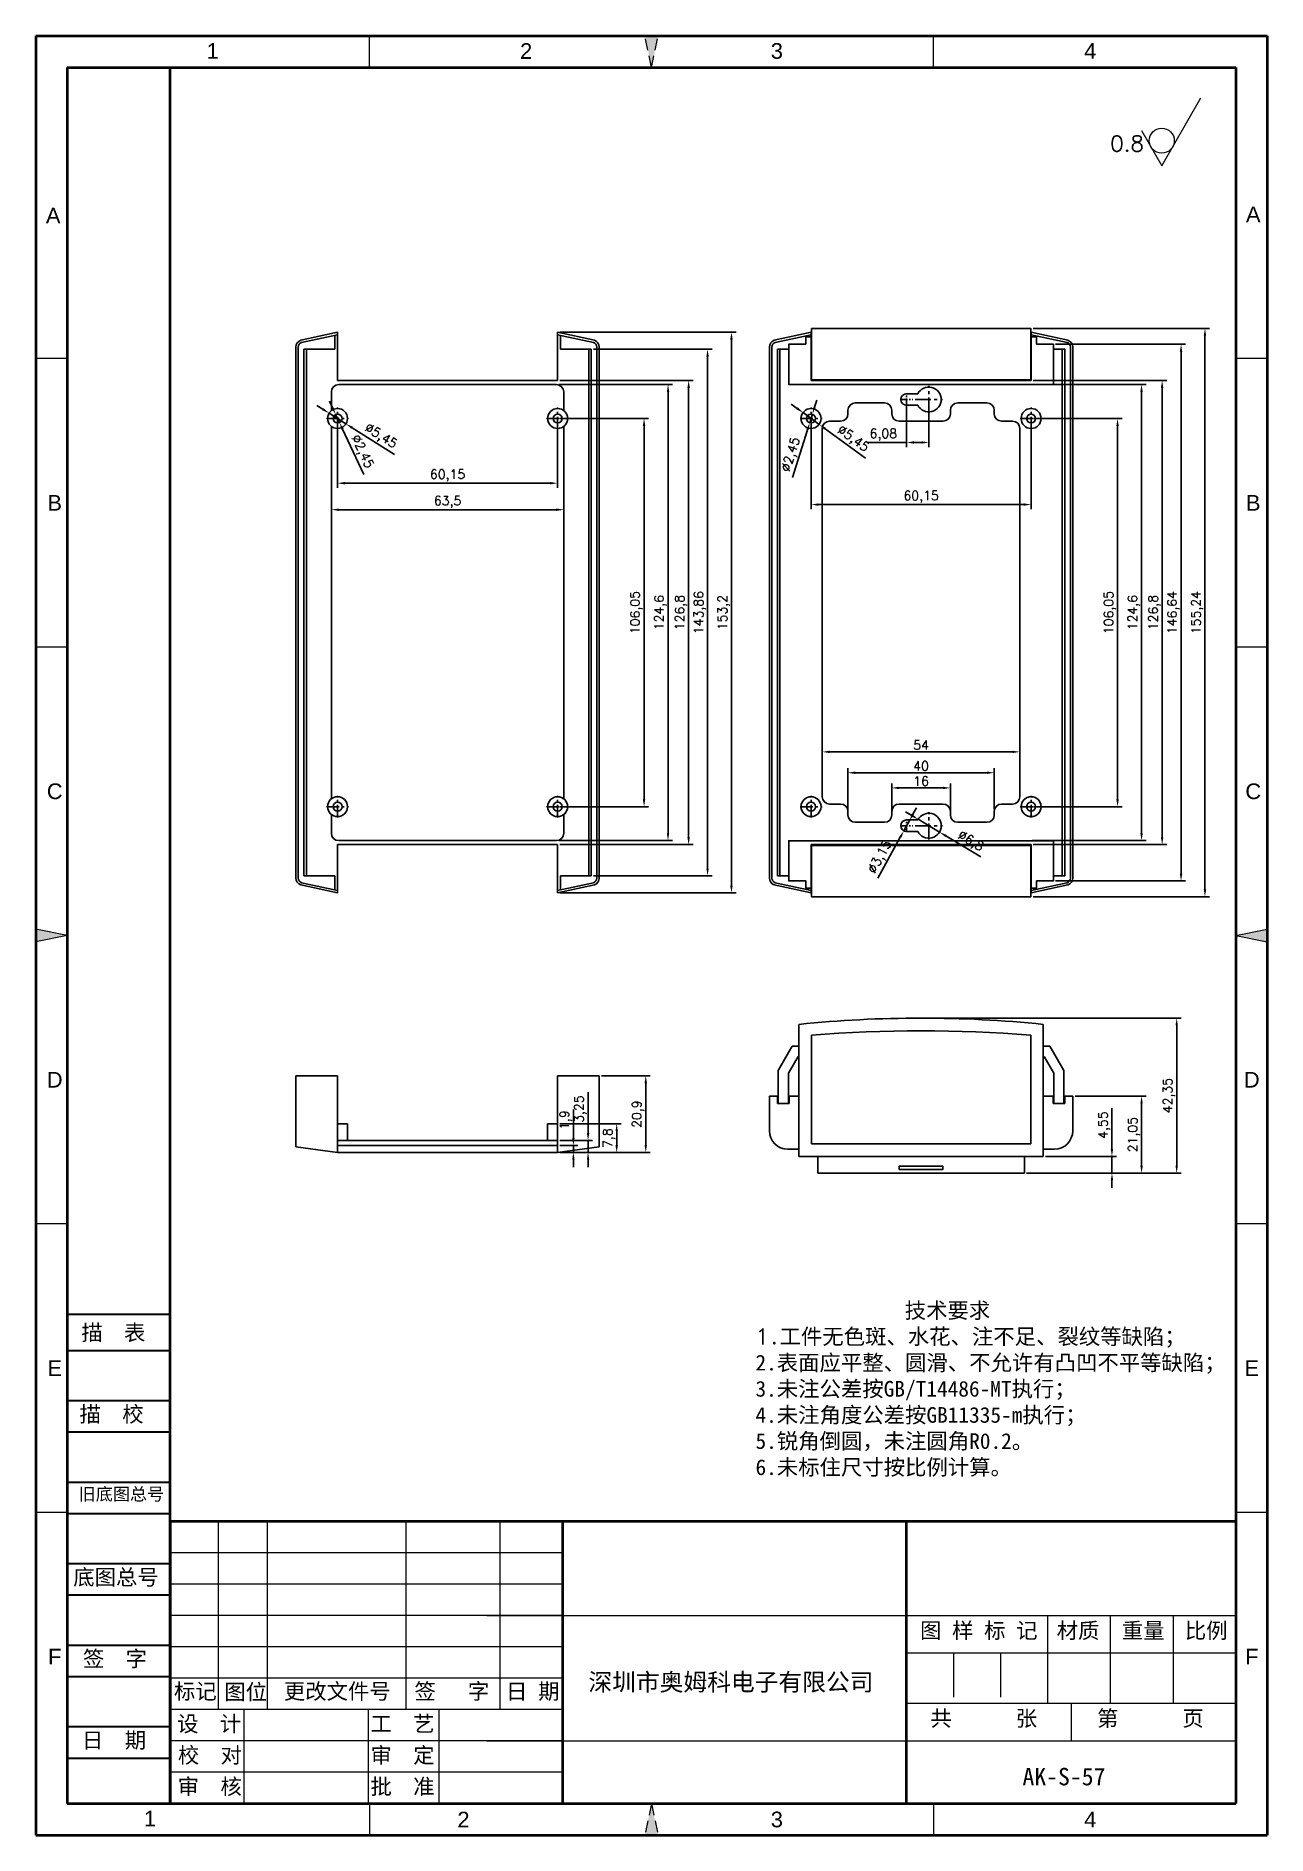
# Model space of a CAD drawing. Header units: millimetres. Extents: x 39196 to 39533, y -471 to 20.
import ezdxf
from ezdxf.enums import TextEntityAlignment as Align

# ---------------------------------------------------------------- set-up
doc = ezdxf.new("R2010")
doc.units = ezdxf.units.MM
for name, pattern in [('ACAD_ISO10W100', [18, 12, -3, 0, -3]), ('CENTER', [50.8, 31.75, -6.35, 6.35, -6.35]), ('HIDDEN2', [4.7625, 3.175, -1.5875])]:
    doc.linetypes.add(name, pattern=pattern)
for name, color, linetype, lineweight in [('dim', 82, 'Continuous', 9), ('图层1', 7, 'ACAD_ISO10W100', 15), ('图层2', 7, 'Continuous', 30), ('图层3', 7, 'Continuous', 15), ('图层4', 7, 'Continuous', 40), ('图层5', 7, 'HIDDEN2', 15), ('细实线', 3, 'Continuous', 18)]:
    doc.layers.add(name, color=color, linetype=linetype, lineweight=lineweight)
doc.layers.add('尺寸线', color=7, linetype='Continuous')
doc.styles.get("Standard").update_dxf_attribs({"font": 'txt', "bigfont": 'gbcbig.shx'})
doc.styles.add('样式 3', font='arial.ttf', dxfattribs={"height": 3.8})
doc.dimstyles.new('ISO-25', dxfattribs={"dimtxt": 2.5, "dimasz": 2.5, "dimexe": 1.25, "dimexo": 0.625, "dimtad": 1, "dimtxsty": 'Standard', "dimcen": 2.5, "dimadec": 0, "dimazin": 0, "dimtfac": 1, "dimtmove": 0, "dimatfit": 3, "dimfxl": 0, "dimarcsym": 0})

msp = doc.modelspace()

# ---------------------------------------------------------------- texts
at = {"layer": '图层1', "color": 0, "style": '样式 3'}
for s, p in [('B', (39201.448, -107.294)), ('B', (39529.023, -107.294)), ('C', (39201.448, -186.102)), ('C', (39529.023, -186.102)), ('D', (39201.448, -264.909)), ('D', (39528.621, -264.909)), ('E', (39201.448, -343.717)), ('E', (39528.621, -343.717)), ('F', (39201.448, -422.524)), ('F', (39528.621, -422.524))]:
    msp.add_text(s, height=4.283, dxfattribs=at).set_placement(p, align=Align.MIDDLE)
at = {"layer": '图层1', "color": 0, "attachment_point": 1}
for s, insert, char_height, width in [('{\\fSimSun|b0|i0|c134|p2;图 样 标 记}', (39437.966, -413.247), 4.28302, 53.13738), ('{\\fSimSun|b0|i0|c134|p2;材质 }', (39475.322, -413.265), 4.28302, 35.72091), ('{\\fSimSun|b0|i0|c134|p2;深圳市奥姆科电子有限公司}', (39347.32, -427.085), 4.75891, 89.92113), ('{\\fSimSun|b0|i0|c134|p2;标记}', (39234.056, -429.856), 4.28302, 11.99246), ('{\\fSimSun|b0|i0|c134|p2;图位}', (39247.811, -430.029), 4.28302, 11.99246), ('{\\fSimSun|b0|i0|c134|p2;更改文件号}', (39264.072, -429.856), 4.28302, 35.72091), ('{\\fSimSun|b0|i0|c134|p2;审  核}', (39235.065, -455.878), 4.28302, 34.73239), ('{\\fSimSun|b0|i0|c134|p2;批  准}', (39287.757, -455.878), 4.28302, 35.72091), ('{\\fSimSun|b0|i0|c134|p2;AK-S-57}', (39465.96, -452.929), 4.75891, 59.04154)]:
    msp.add_mtext(s, dxfattribs=dict(at, insert=insert, char_height=char_height, width=width))
at = {"layer": '图层2', "color": 0, "attachment_point": 1}
for s, insert, char_height, width in [('{\\fSimSun|b0|i0|c134|p2;描\\fSimSun|b0|i0|c0|p2;  \\fSimSun|b0|i0|c134|p2;表}', (39208.717, -331.86), 4.28297, 47.9936), ('{\\fSimSun|b0|i0|c134|p2;描\\fSimSun|b0|i0|c0|p2;  \\fSimSun|b0|i0|c134|p2;校}', (39208.229, -354.131), 4.28297, 47.9936), ('{\\fSimSun|b0|i0|c134|p2;旧底图总号}', (39207.988, -376.403), 3.42642, 47.9936), ('{\\fSimSun|b0|i0|c134|p2;底图总号}', (39206.503, -398.674), 4.28297, 47.9936), ('{\\fSimSun|b0|i0|c134|p2;重量 }', (39493.106, -413.265), 4.28302, 35.72091), ('{\\fSimSun|b0|i0|c134|p2;比例 }', (39510.337, -413.265), 4.28302, 35.72091), ('{\\fSimSun|b0|i0|c134|p2;签\\fSimSun|b0|i0|c0|p2;  \\fSimSun|b0|i0|c134|p2;字}', (39209.155, -420.946), 4.28297, 47.9936), ('{\\fSimSun|b0|i0|c134|p2;签   字}', (39299.788, -429.856), 4.28302, 35.72091), ('{\\fSimSun|b0|i0|c134|p2;日 期}', (39324.807, -429.856), 4.28302, 35.72091), ('{\\fSimSun|b0|i0|c134|p2;共      张}', (39440.789, -437.232), 4.28302, 47.38766), ('{\\fSimSun|b0|i0|c134|p2;第      页}', (39486.331, -437.232), 4.28302, 43.98508), ('{\\fSimSun|b0|i0|c134|p2;设  计}', (39234.898, -438.745), 4.28302, 33.20026), ('{\\fSimSun|b0|i0|c134|p2;工  艺}', (39287.757, -438.745), 4.28302, 35.72091), ('{\\fSimSun|b0|i0|c134|p2;日\\fSimSun|b0|i0|c0|p2;  \\fSimSun|b0|i0|c134|p2;期}', (39208.912, -443.217), 4.28297, 47.9936), ('{\\fSimSun|b0|i0|c134|p2;校  对}', (39235.105, -447.312), 4.28302, 31.05498), ('{\\fSimSun|b0|i0|c134|p2;审  定}', (39287.757, -447.312), 4.28302, 35.72091)]:
    msp.add_mtext(s, dxfattribs=dict(at, insert=insert, char_height=char_height, width=width))
at = {"layer": '图层3', "color": 0, "insert": (39392.983, -325.789), "char_height": 4.28302, "width": 202.86245, "attachment_point": 1}
msp.add_mtext('{\\fSimSun|b0|i0|c134|p54;              技术要求\\P}1{\\fSimSun|b0|i0|c134|p54;.工件无色斑、水花、注不足、裂纹等缺陷；\\P2.表面应平整、圆滑、不允许有凸凹不平等缺陷；\\P3.未注公差按GB/T14486-MT执行；\\P4.未注角度公差按GB11335-m执行；\\P5.锐角倒圆，未注圆角R0.2。}\\P{\\fSimSun|b0|i0|c134|p2;6.未标住尺寸按比例计算。}', dxfattribs=at)
at = {"layer": '图层5', "color": 0, "style": '样式 3'}
for s, p in [('1', (39244.635, 16.179)), ('2', (39330.296, 16.179)), ('3', (39398.824, 16.179)), ('4', (39484.484, 16.179)), ('A', (39201.032, -28.799)), ('A', (39529.023, -28.486)), ('1', (39227.503, -466.758)), ('2', (39313.164, -467.014)), ('3', (39398.824, -467.014)), ('4', (39484.484, -467.014))]:
    msp.add_text(s, height=4.283, dxfattribs=at).set_placement(p, align=Align.MIDDLE)
at = {"layer": '细实线', "color": 0, "insert": (39489.947, -6.988), "char_height": 4.283, "width": 15.99044, "attachment_point": 1}
msp.add_mtext('0.8', dxfattribs=at)

# ---------------------------------------------------------------- blocks, each defined once
blk = doc.blocks.new('*D3096')
at = {"layer": 'Defpoints', "color": 0, "transparency": 16777216}
for p in [(39338.9, -84.26), (39362.52, -84.26), (39338.9, -190.31)]:
    blk.add_point(p, dxfattribs=at)
at = {"layer": 'dim', "color": 0, "lineweight": -2, "transparency": 16777216}
for p, q in [((39339.53, -84.26), (39363.77, -84.26)), ((39362.52, -188.31), (39362.52, -86.26)), ((39339.53, -190.31), (39363.77, -190.31))]:
    blk.add_line(p, q, dxfattribs=at)
at = {"layer": 'dim', "color": 0, "transparency": 16777216}
for points in [[(39362.19, -86.26), (39362.86, -86.26), (39362.52, -84.26)], [(39362.19, -188.31), (39362.86, -188.31), (39362.52, -190.31)]]:
    blk.add_solid(points, dxfattribs=at)
at = {"layer": 'dim', "color": 0, "transparency": 16777216, "insert": (39360.44, -137.28), "char_height": 2.5, "attachment_point": 5, "rotation": 90}
blk.add_mtext('106,05', dxfattribs=at)
blk = doc.blocks.new('*D3097')
at = {"layer": 'Defpoints', "color": 0, "transparency": 16777216}
for p in [(39338.58, -74.98), (39369.08, -74.98), (39338.58, -199.58)]:
    blk.add_point(p, dxfattribs=at)
at = {"layer": 'dim', "color": 0, "lineweight": -2, "transparency": 16777216}
for p, q in [((39339.2, -74.98), (39370.33, -74.98)), ((39369.08, -197.58), (39369.08, -76.98)), ((39339.2, -199.58), (39370.33, -199.58))]:
    blk.add_line(p, q, dxfattribs=at)
at = {"layer": 'dim', "color": 0, "transparency": 16777216}
for points in [[(39368.75, -76.98), (39369.41, -76.98), (39369.08, -74.98)], [(39368.75, -197.58), (39369.41, -197.58), (39369.08, -199.58)]]:
    blk.add_solid(points, dxfattribs=at)
at = {"layer": 'dim', "color": 0, "transparency": 16777216, "insert": (39367, -137.28), "char_height": 2.5, "attachment_point": 5, "rotation": 90}
blk.add_mtext('124,6', dxfattribs=at)
blk = doc.blocks.new('*D3098')
at = {"layer": 'Defpoints', "color": 0, "transparency": 16777216}
for p in [(39338.88, -73.88), (39338.88, -200.68), (39374.71, -200.68)]:
    blk.add_point(p, dxfattribs=at)
at = {"layer": 'dim', "color": 0, "lineweight": -2, "transparency": 16777216}
for p, q in [((39339.5, -73.88), (39375.96, -73.88)), ((39374.71, -75.88), (39374.71, -198.68)), ((39339.5, -200.68), (39375.96, -200.68))]:
    blk.add_line(p, q, dxfattribs=at)
at = {"layer": 'dim', "color": 0, "transparency": 16777216}
for points in [[(39374.37, -75.88), (39375.04, -75.88), (39374.71, -73.88)], [(39374.37, -198.68), (39375.04, -198.68), (39374.71, -200.68)]]:
    blk.add_solid(points, dxfattribs=at)
at = {"layer": 'dim', "color": 0, "transparency": 16777216, "insert": (39372.62, -137.28), "char_height": 2.5, "attachment_point": 5, "rotation": 90}
blk.add_mtext('126,8', dxfattribs=at)
blk = doc.blocks.new('*D3099')
at = {"layer": 'Defpoints', "color": 0, "transparency": 16777216}
for p in [(39348.08, -65.35), (39348.08, -209.21), (39379.88, -209.21)]:
    blk.add_point(p, dxfattribs=at)
at = {"layer": 'dim', "color": 0, "lineweight": -2, "transparency": 16777216}
for p, q in [((39348.7, -65.35), (39381.13, -65.35)), ((39379.88, -67.35), (39379.88, -207.21)), ((39348.7, -209.21), (39381.13, -209.21))]:
    blk.add_line(p, q, dxfattribs=at)
at = {"layer": 'dim', "color": 0, "transparency": 16777216}
for points in [[(39379.55, -67.35), (39380.21, -67.35), (39379.88, -65.35)], [(39379.55, -207.21), (39380.21, -207.21), (39379.88, -209.21)]]:
    blk.add_solid(points, dxfattribs=at)
at = {"layer": 'dim', "color": 0, "transparency": 16777216, "insert": (39377.8, -137.28), "char_height": 2.5, "attachment_point": 5, "rotation": 90}
blk.add_mtext('143,86', dxfattribs=at)
blk = doc.blocks.new('*D3100')
at = {"layer": 'Defpoints', "color": 0, "transparency": 16777216}
for p in [(39338.88, -60.68), (39386.42, -60.68), (39338.88, -213.88)]:
    blk.add_point(p, dxfattribs=at)
at = {"layer": 'dim', "color": 0, "lineweight": -2, "transparency": 16777216}
for p, q in [((39339.5, -60.68), (39387.67, -60.68)), ((39386.42, -211.88), (39386.42, -62.68)), ((39339.5, -213.88), (39387.67, -213.88))]:
    blk.add_line(p, q, dxfattribs=at)
at = {"layer": 'dim', "color": 0, "transparency": 16777216}
for points in [[(39386.08, -62.68), (39386.75, -62.68), (39386.42, -60.68)], [(39386.08, -211.88), (39386.75, -211.88), (39386.42, -213.88)]]:
    blk.add_solid(points, dxfattribs=at)
at = {"layer": 'dim', "color": 0, "transparency": 16777216, "insert": (39384.33, -137.28), "char_height": 2.5, "attachment_point": 5, "rotation": 90}
blk.add_mtext('153,2', dxfattribs=at)
blk = doc.blocks.new('*D3101')
at = {"layer": 'Defpoints', "color": 0, "transparency": 16777216}
for p in [(39468.32, -84.26), (39491.94, -84.26), (39468.32, -190.31)]:
    blk.add_point(p, dxfattribs=at)
at = {"layer": 'dim', "color": 0, "lineweight": -2, "transparency": 16777216}
for p, q in [((39468.94, -84.26), (39493.19, -84.26)), ((39491.94, -188.31), (39491.94, -86.26)), ((39468.94, -190.31), (39493.19, -190.31))]:
    blk.add_line(p, q, dxfattribs=at)
at = {"layer": 'dim', "color": 0, "transparency": 16777216}
for points in [[(39491.61, -86.26), (39492.27, -86.26), (39491.94, -84.26)], [(39491.61, -188.31), (39492.27, -188.31), (39491.94, -190.31)]]:
    blk.add_solid(points, dxfattribs=at)
at = {"layer": 'dim', "color": 0, "transparency": 16777216, "insert": (39489.86, -137.28), "char_height": 2.5, "attachment_point": 5, "rotation": 90}
blk.add_mtext('106,05', dxfattribs=at)
blk = doc.blocks.new('*D3102')
at = {"layer": 'Defpoints', "color": 0, "transparency": 16777216}
for p in [(39467.99, -74.98), (39498.5, -74.98), (39467.99, -199.58)]:
    blk.add_point(p, dxfattribs=at)
at = {"layer": 'dim', "color": 0, "lineweight": -2, "transparency": 16777216}
for p, q in [((39468.62, -74.98), (39499.75, -74.98)), ((39498.5, -197.58), (39498.5, -76.98)), ((39468.62, -199.58), (39499.75, -199.58))]:
    blk.add_line(p, q, dxfattribs=at)
at = {"layer": 'dim', "color": 0, "transparency": 16777216}
for points in [[(39498.16, -76.98), (39498.83, -76.98), (39498.5, -74.98)], [(39498.16, -197.58), (39498.83, -197.58), (39498.5, -199.58)]]:
    blk.add_solid(points, dxfattribs=at)
at = {"layer": 'dim', "color": 0, "transparency": 16777216, "insert": (39496.41, -137.28), "char_height": 2.5, "attachment_point": 5, "rotation": 90}
blk.add_mtext('124,6', dxfattribs=at)
blk = doc.blocks.new('*D3103')
at = {"layer": 'Defpoints', "color": 0, "transparency": 16777216}
for p in [(39468.29, -73.88), (39468.29, -200.68), (39504.13, -200.68)]:
    blk.add_point(p, dxfattribs=at)
at = {"layer": 'dim', "color": 0, "lineweight": -2, "transparency": 16777216}
for p, q in [((39468.92, -73.88), (39505.38, -73.88)), ((39504.13, -75.88), (39504.13, -198.68)), ((39468.92, -200.68), (39505.38, -200.68))]:
    blk.add_line(p, q, dxfattribs=at)
at = {"layer": 'dim', "color": 0, "transparency": 16777216}
for points in [[(39503.79, -75.88), (39504.46, -75.88), (39504.13, -73.88)], [(39503.79, -198.68), (39504.46, -198.68), (39504.13, -200.68)]]:
    blk.add_solid(points, dxfattribs=at)
at = {"layer": 'dim', "color": 0, "transparency": 16777216, "insert": (39502.04, -137.28), "char_height": 2.5, "attachment_point": 5, "rotation": 90}
blk.add_mtext('126,8', dxfattribs=at)
blk = doc.blocks.new('*D3104')
at = {"layer": 'Defpoints', "color": 0, "transparency": 16777216}
for p in [(39474.39, -63.96), (39474.39, -210.6), (39509.3, -210.6)]:
    blk.add_point(p, dxfattribs=at)
at = {"layer": 'dim', "color": 0, "lineweight": -2, "transparency": 16777216}
for p, q in [((39475.02, -63.96), (39510.55, -63.96)), ((39509.3, -65.96), (39509.3, -208.6)), ((39475.02, -210.6), (39510.55, -210.6))]:
    blk.add_line(p, q, dxfattribs=at)
at = {"layer": 'dim', "color": 0, "transparency": 16777216}
for points in [[(39508.96, -65.96), (39509.63, -65.96), (39509.3, -63.96)], [(39508.96, -208.6), (39509.63, -208.6), (39509.3, -210.6)]]:
    blk.add_solid(points, dxfattribs=at)
at = {"layer": 'dim', "color": 0, "transparency": 16777216, "insert": (39507.21, -137.28), "char_height": 2.5, "attachment_point": 5, "rotation": 90}
blk.add_mtext('146,64', dxfattribs=at)
blk = doc.blocks.new('*D3105')
at = {"layer": 'Defpoints', "color": 0, "transparency": 16777216}
for p in [(39468.29, -59.66), (39515.83, -59.66), (39468.29, -214.9)]:
    blk.add_point(p, dxfattribs=at)
at = {"layer": 'dim', "color": 0, "lineweight": -2, "transparency": 16777216}
for p, q in [((39468.92, -59.66), (39517.08, -59.66)), ((39515.83, -212.9), (39515.83, -61.66)), ((39468.92, -214.9), (39517.08, -214.9))]:
    blk.add_line(p, q, dxfattribs=at)
at = {"layer": 'dim', "color": 0, "transparency": 16777216}
for points in [[(39515.5, -61.66), (39516.17, -61.66), (39515.83, -59.66)], [(39515.5, -212.9), (39516.17, -212.9), (39515.83, -214.9)]]:
    blk.add_solid(points, dxfattribs=at)
at = {"layer": 'dim', "color": 0, "transparency": 16777216, "insert": (39513.75, -137.28), "char_height": 2.5, "attachment_point": 5, "rotation": 90}
blk.add_mtext('155,24', dxfattribs=at)
blk = doc.blocks.new('*D3106')
at = {"layer": 'Defpoints', "color": 0, "transparency": 16777216}
for p in [(39408.17, -84.26), (39468.32, -84.26), (39468.32, -107.77)]:
    blk.add_point(p, dxfattribs=at)
at = {"layer": 'dim', "color": 0, "lineweight": -2, "transparency": 16777216}
for p, q in [((39408.17, -84.88), (39408.17, -109.02)), ((39468.32, -84.88), (39468.32, -109.02)), ((39410.17, -107.77), (39466.32, -107.77))]:
    blk.add_line(p, q, dxfattribs=at)
at = {"layer": 'dim', "color": 0, "transparency": 16777216}
for points in [[(39410.17, -107.44), (39410.17, -108.1), (39408.17, -107.77)], [(39466.32, -107.44), (39466.32, -108.1), (39468.32, -107.77)]]:
    blk.add_solid(points, dxfattribs=at)
at = {"layer": 'dim', "color": 0, "transparency": 16777216, "insert": (39438.24, -105.69), "char_height": 2.5, "attachment_point": 5}
blk.add_mtext('60,15', dxfattribs=at)
blk = doc.blocks.new('*D3107')
at = {"layer": 'Defpoints', "color": 0, "transparency": 16777216}
for p in [(39434.29, -79.06), (39440.37, -79.06), (39434.29, -90.81)]:
    blk.add_point(p, dxfattribs=at)
at = {"layer": 'dim', "color": 0, "lineweight": -2, "transparency": 16777216}
for p, q in [((39434.29, -79.68), (39434.29, -92.06)), ((39440.37, -79.68), (39440.37, -92.06)), ((39434.29, -90.81), (39423.54, -90.81)), ((39438.37, -90.81), (39436.29, -90.81))]:
    blk.add_line(p, q, dxfattribs=at)
at = {"layer": 'dim', "color": 0, "transparency": 16777216}
for points in [[(39436.29, -90.47), (39436.29, -91.14), (39434.29, -90.81)], [(39438.37, -90.47), (39438.37, -91.14), (39440.37, -90.81)]]:
    blk.add_solid(points, dxfattribs=at)
at = {"layer": 'dim', "color": 0, "transparency": 16777216, "insert": (39427.92, -88.72), "char_height": 2.5, "attachment_point": 5}
blk.add_mtext('6,08', dxfattribs=at)
blk = doc.blocks.new('*D3108')
at = {"layer": 'Defpoints', "color": 0, "transparency": 16777216}
for p in [(39446.24, -185.19), (39430.24, -192.08), (39446.24, -192.08)]:
    blk.add_point(p, dxfattribs=at)
at = {"layer": 'dim', "color": 0, "lineweight": -2, "transparency": 16777216}
for p, q in [((39430.24, -191.46), (39430.24, -183.94)), ((39432.24, -185.19), (39444.24, -185.19)), ((39446.24, -191.46), (39446.24, -183.94))]:
    blk.add_line(p, q, dxfattribs=at)
at = {"layer": 'dim', "color": 0, "transparency": 16777216}
for points in [[(39432.24, -184.86), (39432.24, -185.53), (39430.24, -185.19)], [(39444.24, -184.86), (39444.24, -185.53), (39446.24, -185.19)]]:
    blk.add_solid(points, dxfattribs=at)
at = {"layer": 'dim', "color": 0, "transparency": 16777216, "insert": (39438.24, -183.32), "char_height": 2.5, "attachment_point": 5}
blk.add_mtext('16', dxfattribs=at)
blk = doc.blocks.new('*D3109')
at = {"layer": 'Defpoints', "color": 0, "transparency": 16777216}
for p in [(39458.24, -181.04), (39458.24, -191.58), (39418.24, -192.08)]:
    blk.add_point(p, dxfattribs=at)
at = {"layer": 'dim', "color": 0, "lineweight": -2, "transparency": 16777216}
for p, q in [((39418.24, -191.46), (39418.24, -179.79)), ((39420.24, -181.04), (39456.24, -181.04)), ((39458.24, -190.96), (39458.24, -179.79))]:
    blk.add_line(p, q, dxfattribs=at)
at = {"layer": 'dim', "color": 0, "transparency": 16777216}
for points in [[(39420.24, -180.7), (39420.24, -181.37), (39418.24, -181.04)], [(39456.24, -180.7), (39456.24, -181.37), (39458.24, -181.04)]]:
    blk.add_solid(points, dxfattribs=at)
at = {"layer": 'dim', "color": 0, "transparency": 16777216, "insert": (39438.24, -179.16), "char_height": 2.5, "attachment_point": 5}
blk.add_mtext('40', dxfattribs=at)
blk = doc.blocks.new('*D3110')
at = {"layer": 'Defpoints', "color": 0, "transparency": 16777216}
for p in [(39465.24, -175.34), (39411.24, -187.31), (39465.24, -187.31)]:
    blk.add_point(p, dxfattribs=at)
at = {"layer": 'dim', "color": 0, "lineweight": -2, "transparency": 16777216}
for p, q in [((39411.24, -186.69), (39411.24, -174.09)), ((39413.24, -175.34), (39463.24, -175.34)), ((39465.24, -186.69), (39465.24, -174.09))]:
    blk.add_line(p, q, dxfattribs=at)
at = {"layer": 'dim', "color": 0, "transparency": 16777216}
for points in [[(39413.24, -175.01), (39413.24, -175.67), (39411.24, -175.34)], [(39463.24, -175.01), (39463.24, -175.67), (39465.24, -175.34)]]:
    blk.add_solid(points, dxfattribs=at)
at = {"layer": 'dim', "color": 0, "transparency": 16777216, "insert": (39438.24, -173.47), "char_height": 2.5, "attachment_point": 5}
blk.add_mtext('54', dxfattribs=at)
blk = doc.blocks.new('*D3111')
at = {"layer": 'Defpoints', "color": 0, "transparency": 16777216}
for p in [(39437.45, -193.76), (39443.29, -197.26)]:
    blk.add_point(p, dxfattribs=at)
at = {"layer": 'dim', "color": 0, "lineweight": -2, "transparency": 16777216}
for p, q in [((39435.74, -192.73), (39434.02, -191.7)), ((39437.45, -193.76), (39443.29, -197.26)), ((39454.58, -204.03), (39445, -198.28))]:
    blk.add_line(p, q, dxfattribs=at)
at = {"layer": 'dim', "color": 0, "transparency": 16777216}
for points in [[(39435.91, -192.44), (39435.57, -193.02), (39437.45, -193.76)], [(39445.17, -198), (39444.83, -198.57), (39443.29, -197.26)]]:
    blk.add_solid(points, dxfattribs=at)
at = {"layer": 'dim', "color": 0, "transparency": 16777216, "insert": (39451.72, -199.88), "char_height": 2.5, "attachment_point": 5, "rotation": 329.0527}
blk.add_mtext('∅6,8', dxfattribs=at)
blk = doc.blocks.new('*D3112')
at = {"layer": 'Defpoints', "color": 0, "transparency": 16777216}
for p in [(39435.05, -194.13), (39433.54, -196.89)]:
    blk.add_point(p, dxfattribs=at)
at = {"layer": 'dim', "color": 0, "lineweight": -2, "transparency": 16777216}
for p, q in [((39436.02, -192.38), (39436.98, -190.62)), ((39435.05, -194.13), (39433.54, -196.89)), ((39426.38, -209.88), (39432.57, -198.64))]:
    blk.add_line(p, q, dxfattribs=at)
at = {"layer": 'dim', "color": 0, "transparency": 16777216}
for points in [[(39435.73, -192.21), (39436.31, -192.54), (39435.05, -194.13)], [(39432.28, -198.48), (39432.86, -198.8), (39433.54, -196.89)]]:
    blk.add_solid(points, dxfattribs=at)
at = {"layer": 'dim', "color": 0, "transparency": 16777216, "insert": (39427.17, -204.13), "char_height": 2.5, "attachment_point": 5, "rotation": 61.1767}
blk.add_mtext('∅3,15', dxfattribs=at)
blk = doc.blocks.new('*D3113')
at = {"layer": 'Defpoints', "color": 0, "transparency": 16777216}
for p in [(39405.97, -82.65), (39410.37, -85.86)]:
    blk.add_point(p, dxfattribs=at)
at = {"layer": 'dim', "color": 0, "lineweight": -2, "transparency": 16777216}
for p, q in [((39404.35, -81.48), (39402.73, -80.3)), ((39405.97, -82.65), (39410.37, -85.86)), ((39423.04, -95.08), (39411.99, -87.04))]:
    blk.add_line(p, q, dxfattribs=at)
at = {"layer": 'dim', "color": 0, "transparency": 16777216}
for points in [[(39404.55, -81.21), (39404.15, -81.75), (39405.97, -82.65)], [(39412.19, -86.77), (39411.79, -87.31), (39410.37, -85.86)]]:
    blk.add_solid(points, dxfattribs=at)
at = {"layer": 'dim', "color": 0, "transparency": 16777216, "insert": (39419.55, -89.96), "char_height": 2.5, "attachment_point": 5, "rotation": 323.9449}
blk.add_mtext('∅5,45', dxfattribs=at)
blk = doc.blocks.new('*D3114')
at = {"layer": 'Defpoints', "color": 0, "transparency": 16777216}
for p in [(39408.54, -83.09), (39407.8, -85.43)]:
    blk.add_point(p, dxfattribs=at)
at = {"layer": 'dim', "color": 0, "lineweight": -2, "transparency": 16777216}
for p, q in [((39408.54, -83.09), (39407.8, -85.43)), ((39409.14, -81.18), (39409.75, -79.28)), ((39403.07, -100.36), (39407.2, -87.33))]:
    blk.add_line(p, q, dxfattribs=at)
at = {"layer": 'dim', "color": 0, "transparency": 16777216}
for points in [[(39408.83, -81.08), (39409.46, -81.28), (39408.54, -83.09)], [(39406.88, -87.23), (39407.51, -87.43), (39407.8, -85.43)]]:
    blk.add_solid(points, dxfattribs=at)
at = {"layer": 'dim', "color": 0, "transparency": 16777216, "insert": (39402.85, -94.17), "char_height": 2.5, "attachment_point": 5, "rotation": 72.4299}
blk.add_mtext('∅2,45', dxfattribs=at)
blk = doc.blocks.new('*D3115')
at = {"layer": 'Defpoints', "color": 0, "transparency": 16777216}
for p in [(39276.45, -82.8), (39281.05, -85.72)]:
    blk.add_point(p, dxfattribs=at)
at = {"layer": 'dim', "color": 0, "lineweight": -2, "transparency": 16777216}
for p, q in [((39274.76, -81.73), (39273.07, -80.66)), ((39276.45, -82.8), (39281.05, -85.72)), ((39294.29, -94.1), (39282.74, -86.79))]:
    blk.add_line(p, q, dxfattribs=at)
at = {"layer": 'dim', "color": 0, "transparency": 16777216}
for points in [[(39274.94, -81.45), (39274.58, -82.01), (39276.45, -82.8)], [(39282.92, -86.5), (39282.57, -87.07), (39281.05, -85.72)]]:
    blk.add_solid(points, dxfattribs=at)
at = {"layer": 'dim', "color": 0, "transparency": 16777216, "insert": (39290.48, -89.22), "char_height": 2.5, "attachment_point": 5, "rotation": 327.6468}
blk.add_mtext('∅5,45', dxfattribs=at)
blk = doc.blocks.new('*D3116')
at = {"layer": 'Defpoints', "color": 0, "transparency": 16777216}
for p in [(39278.23, -83.15), (39279.27, -85.37)]:
    blk.add_point(p, dxfattribs=at)
at = {"layer": 'dim', "color": 0, "lineweight": -2, "transparency": 16777216}
for p, q in [((39277.38, -81.34), (39276.54, -79.53)), ((39278.23, -83.15), (39279.27, -85.37)), ((39285.92, -99.55), (39280.12, -87.18))]:
    blk.add_line(p, q, dxfattribs=at)
at = {"layer": 'dim', "color": 0, "transparency": 16777216}
for points in [[(39277.69, -81.2), (39277.08, -81.48), (39278.23, -83.15)], [(39280.42, -87.04), (39279.82, -87.32), (39279.27, -85.37)]]:
    blk.add_solid(points, dxfattribs=at)
at = {"layer": 'dim', "color": 0, "transparency": 16777216, "insert": (39285.33, -93.39), "char_height": 2.5, "attachment_point": 5, "rotation": 295.1044}
blk.add_mtext('∅2,45', dxfattribs=at)
blk = doc.blocks.new('*D3117')
at = {"layer": 'Defpoints', "color": 0, "transparency": 16777216}
for p in [(39278.75, -84.26), (39338.9, -84.26), (39338.9, -101.93)]:
    blk.add_point(p, dxfattribs=at)
at = {"layer": 'dim', "color": 0, "lineweight": -2, "transparency": 16777216}
for p, q in [((39278.75, -84.88), (39278.75, -103.18)), ((39338.9, -84.88), (39338.9, -103.18)), ((39280.75, -101.93), (39336.9, -101.93))]:
    blk.add_line(p, q, dxfattribs=at)
at = {"layer": 'dim', "color": 0, "transparency": 16777216}
for points in [[(39280.75, -101.6), (39280.75, -102.26), (39278.75, -101.93)], [(39336.9, -101.6), (39336.9, -102.26), (39338.9, -101.93)]]:
    blk.add_solid(points, dxfattribs=at)
at = {"layer": 'dim', "color": 0, "transparency": 16777216, "insert": (39308.83, -99.85), "char_height": 2.5, "attachment_point": 5}
blk.add_mtext('60,15', dxfattribs=at)
blk = doc.blocks.new('*D3118')
at = {"layer": 'Defpoints', "color": 0, "transparency": 16777216}
for p in [(39277.08, -86.41), (39340.58, -86.41), (39340.58, -109.17)]:
    blk.add_point(p, dxfattribs=at)
at = {"layer": 'dim', "color": 0, "lineweight": -2, "transparency": 16777216}
for p, q in [((39277.08, -87.03), (39277.08, -110.42)), ((39340.58, -87.03), (39340.58, -110.42)), ((39279.08, -109.17), (39338.58, -109.17))]:
    blk.add_line(p, q, dxfattribs=at)
at = {"layer": 'dim', "color": 0, "transparency": 16777216}
for points in [[(39279.08, -108.84), (39279.08, -109.51), (39277.08, -109.17)], [(39338.58, -108.84), (39338.58, -109.51), (39340.58, -109.17)]]:
    blk.add_solid(points, dxfattribs=at)
at = {"layer": 'dim', "color": 0, "transparency": 16777216, "insert": (39308.83, -107.09), "char_height": 2.5, "attachment_point": 5}
blk.add_mtext('63,5', dxfattribs=at)
blk = doc.blocks.new('*D3119')
at = {"layer": 'Defpoints', "color": 0, "transparency": 16777216}
for p in [(39350.28, -263.86), (39362.99, -263.86), (39338.88, -284.76)]:
    blk.add_point(p, dxfattribs=at)
at = {"layer": 'dim', "color": 0, "lineweight": -2, "transparency": 16777216}
for p, q in [((39350.9, -263.86), (39364.24, -263.86)), ((39362.99, -282.76), (39362.99, -265.86)), ((39339.5, -284.76), (39364.24, -284.76))]:
    blk.add_line(p, q, dxfattribs=at)
at = {"layer": 'dim', "color": 0, "transparency": 16777216}
for points in [[(39362.66, -265.86), (39363.32, -265.86), (39362.99, -263.86)], [(39362.66, -282.76), (39363.32, -282.76), (39362.99, -284.76)]]:
    blk.add_solid(points, dxfattribs=at)
at = {"layer": 'dim', "color": 0, "transparency": 16777216, "insert": (39360.91, -274.31), "char_height": 2.5, "attachment_point": 5, "rotation": 90}
blk.add_mtext('20,9', dxfattribs=at)
blk = doc.blocks.new('*D3120')
at = {"layer": 'Defpoints', "color": 0, "transparency": 16777216}
for p in [(39338.88, -282.86), (39338.88, -284.76), (39343.21, -282.86)]:
    blk.add_point(p, dxfattribs=at)
at = {"layer": 'dim', "color": 0, "lineweight": -2, "transparency": 16777216}
for p, q in [((39343.21, -280.86), (39343.21, -273.03)), ((39339.5, -282.86), (39344.46, -282.86)), ((39339.5, -284.76), (39344.46, -284.76)), ((39343.21, -284.76), (39343.21, -282.86)), ((39343.21, -286.76), (39343.21, -288.76))]:
    blk.add_line(p, q, dxfattribs=at)
at = {"layer": 'dim', "color": 0, "transparency": 16777216}
for points in [[(39342.88, -280.86), (39343.54, -280.86), (39343.21, -282.86)], [(39342.88, -286.76), (39343.54, -286.76), (39343.21, -284.76)]]:
    blk.add_solid(points, dxfattribs=at)
at = {"layer": 'dim', "color": 0, "transparency": 16777216, "insert": (39341.13, -275.94), "char_height": 2.5, "attachment_point": 5, "rotation": 90}
blk.add_mtext('1,9', dxfattribs=at)
blk = doc.blocks.new('*D3121')
at = {"layer": 'Defpoints', "color": 0, "transparency": 16777216}
for p in [(39338.88, -281.51), (39338.88, -284.76), (39347.22, -281.51)]:
    blk.add_point(p, dxfattribs=at)
at = {"layer": 'dim', "color": 0, "lineweight": -2, "transparency": 16777216}
for p, q in [((39347.22, -279.51), (39347.22, -268.34)), ((39339.5, -281.51), (39348.47, -281.51)), ((39339.5, -284.76), (39348.47, -284.76)), ((39347.22, -284.76), (39347.22, -281.51)), ((39347.22, -286.76), (39347.22, -288.76))]:
    blk.add_line(p, q, dxfattribs=at)
at = {"layer": 'dim', "color": 0, "transparency": 16777216}
for points in [[(39346.89, -279.51), (39347.56, -279.51), (39347.22, -281.51)], [(39346.89, -286.76), (39347.56, -286.76), (39347.22, -284.76)]]:
    blk.add_solid(points, dxfattribs=at)
at = {"layer": 'dim', "color": 0, "transparency": 16777216, "insert": (39345.14, -272.93), "char_height": 2.5, "attachment_point": 5, "rotation": 90}
blk.add_mtext('3,25', dxfattribs=at)
blk = doc.blocks.new('*D3122')
at = {"layer": 'Defpoints', "color": 0, "transparency": 16777216}
for p in [(39338.88, -276.96), (39355.05, -276.96), (39338.88, -284.76)]:
    blk.add_point(p, dxfattribs=at)
at = {"layer": 'dim', "color": 0, "lineweight": -2, "transparency": 16777216}
for p, q in [((39339.5, -276.96), (39356.3, -276.96)), ((39355.05, -282.76), (39355.05, -278.96)), ((39339.5, -284.76), (39356.3, -284.76))]:
    blk.add_line(p, q, dxfattribs=at)
at = {"layer": 'dim', "color": 0, "transparency": 16777216}
for points in [[(39354.71, -278.96), (39355.38, -278.96), (39355.05, -276.96)], [(39354.71, -282.76), (39355.38, -282.76), (39355.05, -284.76)]]:
    blk.add_solid(points, dxfattribs=at)
at = {"layer": 'dim', "color": 0, "transparency": 16777216, "insert": (39352.96, -280.86), "char_height": 2.5, "attachment_point": 5, "rotation": 90}
blk.add_mtext('7,8', dxfattribs=at)
blk = doc.blocks.new('*D3123')
at = {"layer": 'Defpoints', "color": 0, "transparency": 16777216}
for p in [(39471.64, -285.88), (39490.41, -285.88), (39466.47, -290.43)]:
    blk.add_point(p, dxfattribs=at)
at = {"layer": 'dim', "color": 0, "lineweight": -2, "transparency": 16777216}
for p, q in [((39490.41, -283.88), (39490.41, -272.71)), ((39472.27, -285.88), (39491.66, -285.88)), ((39490.41, -290.43), (39490.41, -285.88)), ((39467.09, -290.43), (39491.66, -290.43)), ((39490.41, -292.43), (39490.41, -294.43))]:
    blk.add_line(p, q, dxfattribs=at)
at = {"layer": 'dim', "color": 0, "transparency": 16777216}
for points in [[(39490.08, -283.88), (39490.74, -283.88), (39490.41, -285.88)], [(39490.08, -292.43), (39490.74, -292.43), (39490.41, -290.43)]]:
    blk.add_solid(points, dxfattribs=at)
at = {"layer": 'dim', "color": 0, "transparency": 16777216, "insert": (39488.33, -277.29), "char_height": 2.5, "attachment_point": 5, "rotation": 90}
blk.add_mtext('4,55', dxfattribs=at)
blk = doc.blocks.new('*D3124')
at = {"layer": 'Defpoints', "color": 0, "transparency": 16777216}
for p in [(39479.69, -269.38), (39498.51, -269.38), (39466.47, -290.43)]:
    blk.add_point(p, dxfattribs=at)
at = {"layer": 'dim', "color": 0, "lineweight": -2, "transparency": 16777216}
for p, q in [((39480.32, -269.38), (39499.76, -269.38)), ((39498.51, -288.43), (39498.51, -271.38)), ((39467.09, -290.43), (39499.76, -290.43))]:
    blk.add_line(p, q, dxfattribs=at)
at = {"layer": 'dim', "color": 0, "transparency": 16777216}
for points in [[(39498.18, -271.38), (39498.84, -271.38), (39498.51, -269.38)], [(39498.18, -288.43), (39498.84, -288.43), (39498.51, -290.43)]]:
    blk.add_solid(points, dxfattribs=at)
at = {"layer": 'dim', "color": 0, "transparency": 16777216, "insert": (39496.43, -279.9), "char_height": 2.5, "attachment_point": 5, "rotation": 90}
blk.add_mtext('21,05', dxfattribs=at)
blk = doc.blocks.new('*D3125')
at = {"layer": 'Defpoints', "color": 0, "transparency": 16777216}
for p in [(39438.24, -248.08), (39508.1, -248.08), (39466.47, -290.43)]:
    blk.add_point(p, dxfattribs=at)
at = {"layer": 'dim', "color": 0, "lineweight": -2, "transparency": 16777216}
for p, q in [((39438.87, -248.08), (39509.35, -248.08)), ((39508.1, -288.43), (39508.1, -250.08)), ((39467.09, -290.43), (39509.35, -290.43))]:
    blk.add_line(p, q, dxfattribs=at)
at = {"layer": 'dim', "color": 0, "transparency": 16777216}
for points in [[(39507.77, -250.08), (39508.43, -250.08), (39508.1, -248.08)], [(39507.77, -288.43), (39508.43, -288.43), (39508.1, -290.43)]]:
    blk.add_solid(points, dxfattribs=at)
at = {"layer": 'dim', "color": 0, "transparency": 16777216, "insert": (39506.02, -269.25), "char_height": 2.5, "attachment_point": 5, "rotation": 90}
blk.add_mtext('42,35', dxfattribs=at)

# ---------------------------------------------------------------- dimensions: what is measured, and where the dimension line sits
at = {"layer": 'dim'}
for base, p1, p2, picture, middle in [((39386.416, -60.683), (39338.877, -213.883), (39338.877, -60.683), '*D3100', (39384.333, -137.283)), ((39515.833, -59.661), (39468.295, -214.904), (39468.295, -59.661), '*D3105', (39513.75, -137.283)), ((39379.879, -209.214), (39348.077, -65.351), (39348.077, -209.214), '*D3099', (39377.795, -137.283)), ((39509.296, -210.604), (39474.395, -63.961), (39474.395, -210.604), '*D3104', (39507.213, -137.283)), ((39369.081, -74.983), (39338.577, -199.583), (39338.577, -74.983), '*D3097', (39366.997, -137.283)), ((39374.708, -200.683), (39338.877, -73.883), (39338.877, -200.683), '*D3098', (39372.625, -137.283)), ((39498.498, -74.983), (39467.995, -199.583), (39467.995, -74.983), '*D3102', (39496.414, -137.283)), ((39504.125, -200.683), (39468.295, -73.883), (39468.295, -200.683), '*D3103', (39502.042, -137.283)), ((39362.524, -84.258), (39338.902, -190.308), (39338.902, -84.258), '*D3096', (39360.44, -137.283)), ((39491.941, -84.258), (39468.32, -190.308), (39468.32, -84.258), '*D3101', (39489.858, -137.283)), ((39508.1, -248.078), (39466.47, -290.428), (39438.245, -248.078), '*D3125', (39506.017, -269.253)), ((39362.99, -263.86), (39338.877, -284.76), (39350.277, -263.86), '*D3119', (39360.906, -274.31)), ((39347.224, -281.51), (39338.877, -284.76), (39338.877, -281.51), '*D3121', (39345.141, -272.927)), ((39498.508, -269.378), (39466.47, -290.428), (39479.695, -269.378), '*D3124', (39496.425, -279.903)), ((39343.21, -282.86), (39338.877, -284.76), (39338.877, -282.86), '*D3120', (39341.127, -275.944)), ((39490.41, -285.878), (39466.47, -290.428), (39471.645, -285.878), '*D3123', (39488.327, -277.295)), ((39355.046, -276.96), (39338.877, -284.76), (39338.877, -276.96), '*D3122', (39352.963, -280.86))]:
    dim = msp.add_linear_dim(base=base, p1=p1, p2=p2, angle=90, dimstyle='ISO-25', override={"dimasz": 2}, dxfattribs=at)
    dim.commit()
    dim.dimension.update_dxf_attribs({"geometry": picture, "text_midpoint": middle})
for p1, p2, picture, middle in [((39276.45, -82.799), (39281.054, -85.716), '*D3115', (39290.476, -89.218)), ((39278.233, -83.148), (39279.272, -85.367), '*D3116', (39285.331, -93.387)), ((39408.539, -83.09), (39407.8, -85.425), '*D3114', (39402.845, -94.171)), ((39405.967, -82.654), (39410.373, -85.861), '*D3113', (39419.549, -89.965)), ((39435.054, -194.128), (39433.535, -196.887), '*D3112', (39427.17, -204.133)), ((39437.454, -193.759), (39443.286, -197.256), '*D3111', (39451.718, -199.883))]:
    dim = msp.add_diameter_dim_2p(p1=p1, p2=p2, dimstyle='ISO-25', override={"dimasz": 2}, dxfattribs=at)
    dim.commit()
    dim.dimension.update_dxf_attribs({"geometry": picture, "text_midpoint": middle})
for base, p1, p2, picture, middle in [((39434.294684325, -90.806359737), (39440.369684325, -79.05754618), (39434.294684325, -79.05754618), '*D3107', (39427.919684325, -88.723026403)), ((39340.577, -109.174), (39277.077, -86.407), (39340.577, -86.407), '*D3118', (39308.827, -107.091)), ((39338.902, -101.929), (39278.752, -84.258), (39338.902, -84.258), '*D3117', (39308.827, -99.845)), ((39468.32, -107.768), (39408.17, -84.258), (39468.32, -84.258), '*D3106', (39438.245, -105.685)), ((39465.245, -175.342), (39411.245, -187.31), (39465.245, -187.31), '*D3110', (39438.245, -173.467)), ((39458.245, -181.037), (39418.245, -192.083), (39458.245, -191.583), '*D3109', (39438.245, -179.162)), ((39446.245, -185.192), (39430.245, -192.083), (39446.245, -192.083), '*D3108', (39438.245, -183.317))]:
    dim = msp.add_linear_dim(base=base, p1=p1, p2=p2, dimstyle='ISO-25', override={"dimasz": 2}, dxfattribs=at)
    dim.commit()
    dim.dimension.update_dxf_attribs({"geometry": picture, "text_midpoint": middle})

# ---------------------------------------------------------------- hatches: boundary and pattern name
at = {"layer": '图层1'}
for points in [[(39204.889, -225.505), (39196.323, -223.742), (39196.323, -227.268)], [(39524.231, -225.505), (39532.797, -223.742), (39532.797, -227.268)]]:
    msp.add_hatch(color=0, dxfattribs=at).paths.add_polyline_path(points)
at = {"layer": '图层5'}
for points in [[(39364.56, 11.688), (39362.797, 20.254), (39366.323, 20.254)], [(39364.56, -462.699), (39362.797, -471.265), (39366.323, -471.265)]]:
    msp.add_hatch(color=0, dxfattribs=at).paths.add_polyline_path(points)

# ---------------------------------------------------------------- linework, layer by layer
for p, q in [((39268.691, -62.878), (39278.777, -60.683)), ((39268.914, -63.488), (39278.777, -61.375)), ((39277.977, -61.546), (39277.977, -65.351)), ((39278.777, -60.683), (39278.777, -73.883)), ((39348.964, -62.878), (39338.877, -60.683)), ((39338.877, -60.683), (39338.877, -73.883)), ((39348.741, -63.488), (39338.877, -61.375)), ((39339.677, -61.546), (39339.677, -65.351)), ((39398.109, -62.878), (39408.195, -60.683)), ((39398.332, -63.488), (39408.195, -61.375)), ((39407.395, -61.546), (39407.395, -61.961)), ((39408.195, -60.683), (39408.195, -73.883)), ((39478.381, -62.878), (39468.295, -60.683)), ((39468.295, -60.683), (39468.295, -73.883)), ((39478.158, -63.488), (39468.295, -61.375)), ((39469.095, -61.546), (39469.095, -61.961)), ((39267.377, -64.756), (39267.377, -209.809)), ((39268.027, -64.756), (39268.027, -209.809)), ((39269.577, -65.351), (39269.577, -209.214)), ((39269.577, -65.351), (39270.227, -65.351)), ((39270.227, -65.351), (39270.227, -209.214)), ((39270.227, -65.351), (39277.977, -65.351)), ((39347.427, -65.351), (39339.677, -65.351)), ((39347.427, -65.351), (39347.427, -209.214)), ((39348.077, -65.351), (39347.427, -65.351)), ((39348.077, -65.351), (39348.077, -209.214)), ((39349.627, -64.756), (39349.627, -209.809)), ((39350.277, -64.756), (39350.277, -209.809)), ((39396.795, -64.756), (39396.795, -209.809)), ((39397.445, -64.756), (39397.445, -209.809)), ((39398.995, -65.351), (39398.995, -209.214)), ((39398.995, -65.351), (39399.645, -65.351)), ((39399.645, -65.351), (39399.645, -209.214)), ((39399.645, -65.351), (39402.095, -65.351)), ((39476.845, -65.351), (39474.395, -65.351)), ((39476.845, -65.351), (39476.845, -209.214)), ((39477.495, -65.351), (39476.845, -65.351)), ((39477.495, -65.351), (39477.495, -209.214)), ((39479.045, -64.756), (39479.045, -209.809)), ((39479.695, -64.756), (39479.695, -209.809)), ((39277.077, -76.983), (39277.077, -82.108)), ((39338.877, -73.883), (39278.777, -73.883)), ((39338.577, -74.983), (39279.077, -74.983)), ((39340.577, -76.983), (39340.577, -82.108)), ((39468.295, -73.883), (39408.195, -73.883)), ((39434.295, -77.483), (39437.356, -77.483)), ((39418.245, -82.983), (39418.245, -81.983)), ((39420.245, -79.983), (39428.245, -79.983)), ((39430.245, -81.983), (39430.245, -82.983)), ((39434.295, -80.633), (39437.356, -80.633)), ((39446.245, -82.983), (39446.245, -81.983)), ((39448.245, -79.983), (39456.245, -79.983)), ((39458.245, -81.983), (39458.245, -82.983)), ((39277.077, -86.407), (39277.077, -188.158)), ((39340.577, -86.407), (39340.577, -188.158)), ((39411.245, -187.583), (39411.245, -86.983)), ((39413.245, -84.983), (39416.245, -84.983)), ((39432.245, -84.983), (39444.245, -84.983)), ((39460.245, -84.983), (39463.245, -84.983)), ((39465.245, -86.983), (39465.245, -187.583)), ((39413.245, -189.583), (39416.245, -189.583)), ((39418.245, -191.583), (39418.245, -192.583)), ((39430.245, -192.583), (39430.245, -191.583)), ((39432.245, -189.583), (39444.245, -189.583)), ((39446.245, -191.583), (39446.245, -192.583)), ((39458.245, -192.583), (39458.245, -191.583)), ((39460.245, -189.583), (39463.245, -189.583)), ((39277.077, -192.457), (39277.077, -197.583)), ((39340.577, -192.457), (39340.577, -197.583)), ((39420.245, -194.583), (39428.245, -194.583)), ((39434.295, -193.933), (39437.356, -193.933)), ((39448.245, -194.583), (39456.245, -194.583)), ((39338.877, -200.683), (39278.777, -200.683)), ((39278.777, -213.883), (39278.777, -200.683)), ((39338.577, -199.583), (39279.077, -199.583)), ((39338.877, -213.883), (39338.877, -200.683)), ((39468.295, -200.683), (39408.195, -200.683)), ((39408.195, -213.883), (39408.195, -200.683)), ((39468.295, -200.683), (39408.195, -200.683)), ((39408.195, -213.883), (39408.195, -200.683)), ((39434.295, -197.083), (39437.356, -197.083)), ((39468.295, -213.883), (39468.295, -200.683)), ((39268.914, -211.077), (39278.777, -213.191)), ((39269.577, -209.214), (39270.227, -209.214)), ((39270.227, -209.214), (39277.977, -209.214)), ((39277.977, -213.019), (39277.977, -209.214)), ((39348.741, -211.077), (39338.877, -213.191)), ((39339.677, -213.019), (39339.677, -209.214)), ((39347.427, -209.214), (39339.677, -209.214)), ((39348.077, -209.214), (39347.427, -209.214)), ((39398.332, -211.077), (39408.195, -213.191)), ((39398.995, -209.214), (39399.645, -209.214)), ((39399.645, -209.214), (39402.095, -209.214)), ((39478.158, -211.077), (39468.295, -213.191)), ((39476.845, -209.214), (39474.395, -209.214)), ((39477.495, -209.214), (39476.845, -209.214)), ((39268.691, -211.687), (39278.777, -213.883)), ((39348.964, -211.687), (39338.877, -213.883)), ((39398.109, -211.687), (39408.195, -213.883)), ((39407.395, -213.019), (39407.395, -212.604)), ((39478.381, -211.687), (39468.295, -213.883)), ((39469.095, -213.019), (39469.095, -212.604)), ((39404.845, -285.878), (39404.845, -249.782)), ((39471.645, -249.782), (39471.645, -285.878)), ((39408.295, -282.428), (39408.295, -252.761)), ((39468.195, -252.761), (39468.195, -282.428)), ((39399.195, -262.378), (39403.039, -255.764)), ((39401.995, -263.133), (39404.65, -258.564)), ((39403.039, -255.764), (39404.845, -255.764)), ((39473.45, -255.764), (39471.645, -255.764)), ((39474.495, -263.133), (39471.839, -258.564)), ((39477.295, -262.378), (39473.45, -255.764)), ((39267.377, -283.26), (39267.377, -263.86)), ((39267.377, -263.86), (39278.777, -263.86)), ((39278.777, -263.86), (39278.777, -284.76)), ((39350.277, -263.86), (39338.877, -263.86)), ((39338.877, -263.86), (39338.877, -284.76)), ((39350.277, -283.26), (39350.277, -263.86)), ((39399.195, -271.378), (39399.195, -262.378)), ((39401.995, -271.378), (39401.995, -263.133)), ((39474.495, -271.378), (39474.495, -263.133)), ((39477.295, -271.378), (39477.295, -262.378)), ((39396.795, -278.878), (39396.795, -269.378)), ((39396.795, -269.378), (39398.995, -269.378)), ((39398.995, -269.378), (39398.995, -271.378)), ((39402.145, -269.378), (39404.845, -269.378)), ((39402.145, -271.378), (39402.145, -269.378)), ((39474.345, -269.378), (39471.645, -269.378)), ((39474.345, -271.378), (39474.345, -269.378)), ((39479.695, -269.378), (39477.495, -269.378)), ((39477.495, -269.378), (39477.495, -271.378)), ((39479.695, -278.878), (39479.695, -269.378)), ((39398.995, -271.378), (39402.145, -271.378)), ((39477.495, -271.378), (39474.345, -271.378)), ((39281.477, -276.96), (39278.777, -276.96)), ((39281.477, -276.96), (39281.477, -281.51)), ((39336.177, -276.96), (39336.177, -281.51)), ((39336.177, -276.96), (39338.877, -276.96)), ((39267.377, -283.26), (39278.777, -284.76)), ((39338.877, -281.51), (39278.777, -281.51)), ((39338.877, -282.86), (39278.777, -282.86)), ((39338.877, -284.76), (39278.777, -284.76)), ((39350.277, -283.26), (39338.877, -284.76)), ((39404.845, -283.878), (39401.795, -283.878)), ((39468.195, -282.428), (39408.295, -282.428)), ((39471.645, -283.878), (39474.695, -283.878)), ((39471.645, -285.878), (39404.845, -285.878)), ((39410.02, -290.428), (39410.02, -285.878)), ((39466.47, -290.428), (39466.47, -285.878)), ((39410.02, -290.428), (39466.47, -290.428))]:
    msp.add_line(p, q)
at = {"color": 1, "linetype": 'CENTER', "ltscale": 0.063}
for p, q in [((39434.295, -80.79), (39434.295, -77.325)), ((39432.562, -79.058), (39436.027, -79.058)), ((39432.562, -195.508), (39436.027, -195.508)), ((39434.295, -197.24), (39434.295, -193.775))]:
    msp.add_line(p, q, dxfattribs=at)
at = {"color": 1, "linetype": 'CENTER', "ltscale": 0.136}
for p, q in [((39440.37, -82.798), (39440.37, -75.318)), ((39436.63, -79.058), (39444.11, -79.058)), ((39436.63, -195.508), (39444.11, -195.508)), ((39440.37, -199.248), (39440.37, -191.768))]:
    msp.add_line(p, q, dxfattribs=at)
at = {"color": 1, "linetype": 'CENTER', "ltscale": 0.109}
for p, q in [((39278.752, -87.255), (39278.752, -81.26)), ((39338.902, -87.255), (39338.902, -81.26)), ((39408.17, -87.255), (39408.17, -81.26)), ((39468.32, -87.255), (39468.32, -81.26)), ((39275.755, -84.258), (39281.75, -84.258)), ((39335.905, -84.258), (39341.9, -84.258)), ((39405.172, -84.258), (39411.167, -84.258)), ((39465.322, -84.258), (39471.317, -84.258)), ((39275.755, -190.308), (39281.75, -190.308)), ((39278.752, -193.305), (39278.752, -187.31)), ((39335.905, -190.308), (39341.9, -190.308)), ((39338.902, -193.305), (39338.902, -187.31)), ((39405.172, -190.308), (39411.167, -190.308)), ((39408.17, -193.305), (39408.17, -187.31)), ((39465.322, -190.308), (39471.317, -190.308)), ((39468.32, -193.305), (39468.32, -187.31))]:
    msp.add_line(p, q, dxfattribs=at)
for points in [[(39408.295, -61.961), (39406.745, -61.961), (39406.745, -63.961)], [(39469.745, -63.961), (39469.745, -61.961), (39468.195, -61.961)], [(39469.745, -63.961), (39474.395, -63.961), (39474.395, -74.961), (39402.095, -74.961), (39402.095, -63.961), (39406.745, -63.961)], [(39469.745, -210.604), (39474.395, -210.604), (39474.395, -199.604), (39402.095, -199.604), (39402.095, -210.604), (39406.745, -210.604)], [(39408.295, -212.604), (39406.745, -212.604), (39406.745, -210.604)], [(39469.745, -210.604), (39469.745, -212.604), (39468.195, -212.604)]]:
    msp.add_lwpolyline(points)
for points in [[(39408.295, -59.661), (39468.195, -59.661), (39468.195, -73.661), (39408.295, -73.661)], [(39408.295, -214.904), (39468.195, -214.904), (39468.195, -200.904), (39408.295, -200.904)], [(39444.209, -288.502), (39432.281, -288.502), (39432.281, -289.428), (39444.209, -289.428)]]:
    msp.add_lwpolyline(points, close=True)
for centre, radius in [((39278.752, -84.258), 2.725), ((39278.752, -84.258), 1.225), ((39338.902, -84.258), 2.725), ((39338.902, -84.258), 1.225), ((39408.17, -84.258), 2.725), ((39408.17, -84.258), 1.225), ((39468.32, -84.258), 2.725), ((39468.32, -84.258), 1.225), ((39278.752, -190.308), 2.725), ((39278.752, -190.308), 1.225), ((39338.902, -190.308), 2.725), ((39338.902, -190.308), 1.225), ((39408.17, -190.308), 2.725), ((39408.17, -190.308), 1.225), ((39468.32, -190.308), 2.725), ((39468.32, -190.308), 1.225)]:
    msp.add_circle(centre, radius)
for centre, radius, start, end in [((39269.377, -64.756), 2, 110.06157, 180), ((39269.377, -64.756), 1.35, 110.06157, 180), ((39348.277, -64.756), 1.35, 0, 69.93843), ((39348.277, -64.756), 2, 0, 69.93843), ((39398.795, -64.756), 2, 110.06157, 180), ((39398.795, -64.756), 1.35, 110.06157, 180), ((39477.695, -64.756), 1.35, 0, 69.93843), ((39477.695, -64.756), 2, 0, 69.93843), ((39279.077, -76.983), 2, 90, 180), ((39338.577, -76.983), 2, 0, 90), ((39434.295, -79.058), 1.575, 90, 270), ((39440.37, -79.058), 3.4, 207.59607, 152.40393), ((39416.245, -82.983), 2, 270, 360), ((39420.245, -81.983), 2, 90, 180), ((39428.245, -81.983), 2, 0, 90), ((39432.245, -82.983), 2, 180, 270), ((39444.245, -82.983), 2, 270, 360), ((39448.245, -81.983), 2, 90, 180), ((39456.245, -81.983), 2, 0, 90), ((39460.245, -82.983), 2, 180, 270), ((39413.245, -86.983), 2, 90, 180), ((39463.245, -86.983), 2, 0, 90), ((39413.245, -187.583), 2, 180, 270), ((39416.245, -191.583), 2, 0, 90), ((39432.245, -191.583), 2, 90, 180), ((39444.245, -191.583), 2, 0, 90), ((39460.245, -191.583), 2, 90, 180), ((39463.245, -187.583), 2, 270, 0), ((39420.245, -192.583), 2, 180, 270), ((39428.245, -192.583), 2, 270, 0), ((39434.295, -195.508), 1.575, 90, 270), ((39440.37, -195.508), 3.4, 207.59607, 152.40393), ((39448.245, -192.583), 2, 180, 270), ((39456.245, -192.583), 2, 270, 0), ((39279.077, -197.583), 2, 180, 270), ((39338.577, -197.583), 2, 270, 0), ((39269.377, -209.809), 2, 180, 249.93843), ((39269.377, -209.809), 1.35, 180, 249.93843), ((39348.277, -209.809), 1.35, 290.06157, 0), ((39348.277, -209.809), 2, 290.06157, 0), ((39398.795, -209.809), 2, 180, 249.93843), ((39398.795, -209.809), 1.35, 180, 249.93843), ((39477.695, -209.809), 1.35, 290.06157, 0), ((39477.695, -209.809), 2, 290.06157, 0), ((39438.245, -576.253), 328.175, 84.15861, 95.84139), ((39438.245, -621.089), 369.543, 85.35131, 94.64869), ((39401.795, -278.878), 5, 180, 270), ((39474.695, -278.878), 5, 270, 0)]:
    msp.add_arc(centre, radius, start, end)
at = {"layer": '图层1', "color": 0}
for p, q in [((39287.465, 11.688), (39287.465, 20.254)), ((39441.654, 11.688), (39441.654, 20.254)), ((39204.889, -67.89), (39196.323, -67.89)), ((39532.797, -67.89), (39524.231, -67.89)), ((39204.889, -146.698), (39196.323, -146.698)), ((39532.797, -146.698), (39524.231, -146.698)), ((39204.889, -225.505), (39196.323, -223.742)), ((39204.889, -225.505), (39196.323, -227.268)), ((39524.231, -225.505), (39532.797, -223.742)), ((39524.231, -225.505), (39532.797, -227.268)), ((39204.889, -304.313), (39196.323, -304.313)), ((39532.797, -304.313), (39524.231, -304.313)), ((39204.889, -383.121), (39196.323, -383.121)), ((39532.797, -383.121), (39524.231, -383.121)), ((39447.137, -421.582), (39447.137, -435.288)), ((39459.986, -421.582), (39459.986, -435.288)), ((39259.618, -437.001), (39259.618, -428.435)), ((39259.618, -437.001), (39259.618, -428.435))]:
    msp.add_line(p, q, dxfattribs=at)
at = {"layer": '图层2', "color": 0}
for p, q in [((39233.005, -329.069), (39204.889, -329.069)), ((39233.005, -338.955), (39204.889, -338.955)), ((39233.005, -338.955), (39218.069, -338.955)), ((39233.005, -352.661), (39204.889, -352.661)), ((39233.005, -361.227), (39204.889, -361.227)), ((39233.005, -361.227), (39218.069, -361.227)), ((39233.005, -361.227), (39218.069, -361.227)), ((39233.005, -374.933), (39204.889, -374.933)), ((39233.005, -383.499), (39204.889, -383.499)), ((39233.005, -383.499), (39218.069, -383.499)), ((39233.005, -397.204), (39204.889, -397.204)), ((39233.005, -405.77), (39204.889, -405.77)), ((39233.005, -405.77), (39218.069, -405.77)), ((39233.005, -419.476), (39204.889, -419.476)), ((39233.005, -428.042), (39204.889, -428.042)), ((39233.005, -428.042), (39218.069, -428.042)), ((39233.005, -441.748), (39204.889, -441.748)), ((39233.005, -450.314), (39204.889, -450.314))]:
    msp.add_line(p, q, dxfattribs=at)
at = {"layer": '图层3', "color": 0}
for p, q in [((39246.18, -437.001), (39246.18, -385.605)), ((39259.618, -428.435), (39259.618, -385.605)), ((39297.501, -436.899), (39297.501, -385.605)), ((39323.199, -436.875), (39323.199, -385.605)), ((39340.331, -394.171), (39233.005, -394.171)), ((39340.331, -402.737), (39233.005, -402.737)), ((39340.331, -402.737), (39233.005, -402.737)), ((39340.331, -411.303), (39233.005, -411.303)), ((39319.527, -411.303), (39524.231, -411.303)), ((39472.835, -411.303), (39472.835, -435.288)), ((39489.967, -411.303), (39489.967, -435.288)), ((39507.099, -411.303), (39507.099, -435.288)), ((39340.331, -419.869), (39233.005, -419.869)), ((39524.231, -421.582), (39434.287, -421.582)), ((39472.835, -421.582), (39472.835, -435.288)), ((39340.331, -428.435), (39233.005, -428.435)), ((39340.331, -437.001), (39233.005, -437.001)), ((39253.239, -462.699), (39253.239, -437.001)), ((39287.183, -462.699), (39287.183, -436.899)), ((39306.502, -462.597), (39306.502, -436.899)), ((39524.231, -435.288), (39434.287, -435.288)), ((39479.259, -435.288), (39479.259, -445.567)), ((39340.331, -445.567), (39233.005, -445.567)), ((39340.331, -445.567), (39233.471, -445.567)), ((39319.527, -445.567), (39524.231, -445.567)), ((39233.005, -450.314), (39232.762, -450.314)), ((39340.331, -454.133), (39233.005, -454.133)), ((39287.465, -462.699), (39287.465, -471.265)), ((39441.654, -462.699), (39441.654, -471.265)), ((39441.654, -462.699), (39441.654, -471.265))]:
    msp.add_line(p, q, dxfattribs=at)
at = {"layer": '图层4', "color": 0}
for p, q in [((39233.005, -462.699), (39233.005, 11.688)), ((39233.005, -385.605), (39233.005, -462.699)), ((39524.231, -385.605), (39233.005, -385.605)), ((39395.342, -385.605), (39241.153, -385.605)), ((39340.331, -462.699), (39340.331, -385.605)), ((39434.287, -462.699), (39434.287, -385.605)), ((39233.005, -421.582), (39233.005, -462.699))]:
    msp.add_line(p, q, dxfattribs=at)
at = {"layer": '图层5', "color": 0}
for p, q in [((39364.56, 11.688), (39362.797, 20.254)), ((39364.56, 11.688), (39366.323, 20.254)), ((39340.331, -437.001), (39233.005, -437.001)), ((39364.56, -462.699), (39362.797, -471.265)), ((39364.56, -462.699), (39366.323, -471.265))]:
    msp.add_line(p, q, dxfattribs=at)
at = {"layer": '尺寸线', "color": 0, "lineweight": 40}
for p, q in [((39196.323, 20.254), (39532.797, 20.254)), ((39196.323, 20.254), (39196.323, -471.265)), ((39532.797, 20.254), (39532.797, -471.265)), ((39204.889, 11.688), (39524.231, 11.688)), ((39204.889, 11.688), (39204.889, -462.699)), ((39524.231, 11.688), (39524.231, -462.699)), ((39204.889, -462.699), (39524.231, -462.699)), ((39196.323, -471.265), (39532.797, -471.265))]:
    msp.add_line(p, q, dxfattribs=at)
at = {"layer": '细实线', "color": 0}
for p, q in [((39504.031, -15.211), (39514.739, 3.334)), ((39498.455, -5.553), (39504.031, -15.211))]:
    msp.add_line(p, q, dxfattribs=at)
msp.add_circle((39504.031, -8.358), 3.426, dxfattribs=at)

msp.set_redraw_order([(e.dxf.handle, doc.entitydb.next_handle()) for e in msp.query("TEXT MTEXT ATTDEF DIMENSION ARC_DIMENSION")])  # texts and dimensions are drawn at this point

doc.saveas('drawing.dxf')
